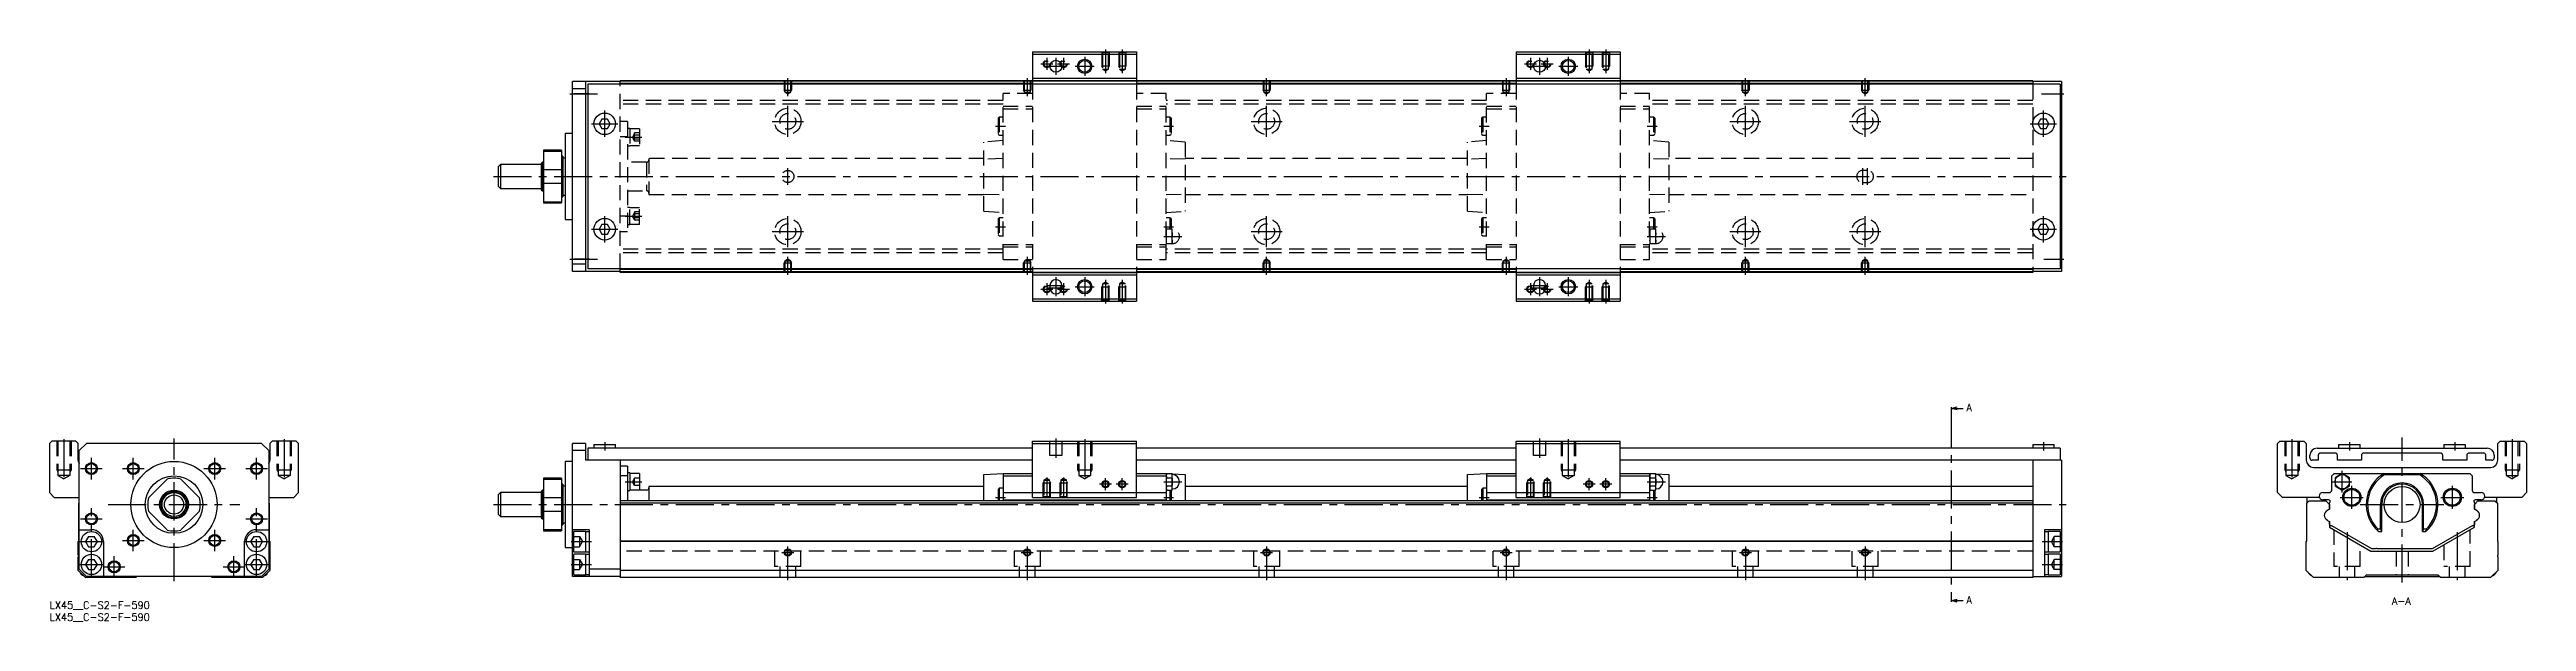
# Model space of a CAD drawing. Extents: x 0 to 1035, y -8 to 230.
import ezdxf

# ---------------------------------------------------------------- set-up
doc = ezdxf.new("R2010")
doc.units = 0
doc.header["$LTSCALE"] = 0.5
doc.linetypes.add('CENTER', pattern=[50.8, 31.75, -6.35, 6.35, -6.35])
doc.linetypes.add('DASHED', pattern=[19.05, 12.7, -6.35])
for name, color, linetype in [('MSM_CENTER', 1, 'CENTER'), ('MSM_CONTINUOUS', 7, 'CONTINUOUS'), ('MSM_DASHED', 4, 'DASHED'), ('MSM_NARROW', 5, 'CONTINUOUS'), ('MSM_PART_NUMBER', 7, 'CONTINUOUS')]:
    doc.layers.add(name, color=color, linetype=linetype)
doc.styles.get("Standard").update_dxf_attribs({"font": 'txt.shx', "height": 3, "bigfont": 'bigfont.shx'})

msp = doc.modelspace()

# ---------------------------------------------------------------- texts
at = {"layer": 'MSM_PART_NUMBER'}
for s, p in [('A', (800.7, 79.5)), ('A', (800.7, -0.8)), ('A-A', (978.4, -1.3))]:
    msp.add_text(s, height=3, dxfattribs=at).set_placement(p)

# ---------------------------------------------------------------- blocks, each defined once
blk = doc.blocks.new('*U3')
at = {"layer": 'MSM_PART_NUMBER'}
blk.add_text('LX45__C-S2-F-590', height=3, dxfattribs=at).set_placement((0, -3))
blk = doc.blocks.new('*U4')
at = {"layer": 'MSM_PART_NUMBER'}
blk.add_text('LX45__C-S2-F-590', height=3, dxfattribs=at).set_placement((0, -8))

# ---------------------------------------------------------------- linework, layer by layer
at = {"layer": 'MSM_CENTER'}
for p, q in [((441.1, 230.4), (441.1, 220.5)), ((448.1, 230.4), (448.1, 220.5)), ((643.1, 230.4), (643.1, 220.5)), ((650.1, 230.4), (650.1, 220.5)), ((308.4, 210.9), (308.4, 218.4)), ((408.4, 218.4), (408.4, 210.9)), ((414.1, 224.4), (419.1, 224.4)), ((416.6, 226.9), (416.6, 221.9)), ((416.9, 223.4), (423.9, 223.4)), ((420.4, 226.9), (420.4, 219.9)), ((421.1, 224.4), (426.1, 224.4)), ((423.6, 226.9), (423.6, 221.9)), ((428.4, 223.4), (436.4, 223.4)), ((432.4, 227.4), (432.4, 219.4)), ((508.4, 210.9), (508.4, 218.4)), ((608.4, 218.4), (608.4, 210.9)), ((616.1, 224.4), (621.1, 224.4)), ((618.6, 226.9), (618.6, 221.9)), ((618.9, 223.4), (625.9, 223.4)), ((622.4, 226.9), (622.4, 219.9)), ((623.1, 224.4), (628.1, 224.4)), ((625.6, 226.9), (625.6, 221.9)), ((630.4, 223.4), (638.4, 223.4)), ((634.4, 227.4), (634.4, 219.4)), ((708.4, 210.9), (708.4, 218.4)), ((758.4, 210.9), (758.4, 218.4)), ((217.4, 211.9), (228.9, 211.9)), ((832.1, 211.9), (841.4, 211.9)), ((226.4, 199.4), (237.4, 199.4)), ((231.9, 193.9), (231.9, 204.9)), ((301.9, 200.4), (314.9, 200.4)), ((308.4, 193.9), (308.4, 206.9)), ((395.2, 198.4), (399.3, 198.4)), ((465.4, 198.4), (469.5, 198.4)), ((501.9, 200.4), (514.9, 200.4)), ((508.4, 193.9), (508.4, 206.9)), ((597.2, 198.4), (601.3, 198.4)), ((667.4, 198.4), (671.5, 198.4)), ((701.9, 200.4), (714.9, 200.4)), ((708.4, 193.9), (708.4, 206.9)), ((751.9, 200.4), (764.9, 200.4)), ((758.4, 193.9), (758.4, 206.9)), ((827.4, 199.4), (838.4, 199.4)), ((832.9, 193.9), (832.9, 204.9)), ((240.4, 193.8), (247.4, 193.8)), ((185.4, 177.4), (842.4, 177.4)), ((308.4, 173.9), (308.4, 180.9)), ((757.4, 173.9), (757.4, 180.9)), ((759.4, 173.9), (759.4, 180.9)), ((226.4, 155.4), (237.4, 155.4)), ((231.9, 149.9), (231.9, 160.9)), ((240.4, 160.9), (247.4, 160.9)), ((308.4, 147.9), (308.4, 160.9)), ((395.2, 156.4), (399.3, 156.4)), ((465.4, 156.4), (469.5, 156.4)), ((508.4, 147.9), (508.4, 160.9)), ((597.2, 156.4), (601.3, 156.4)), ((667.4, 156.4), (671.5, 156.4)), ((708.4, 147.9), (708.4, 160.9)), ((758.4, 147.9), (758.4, 160.9)), ((827.4, 155.4), (838.4, 155.4)), ((832.9, 149.9), (832.9, 160.9)), ((301.9, 154.4), (314.9, 154.4)), ((465.4, 152.4), (473, 152.4)), ((501.9, 154.4), (514.9, 154.4)), ((667.4, 152.4), (675, 152.4)), ((701.9, 154.4), (714.9, 154.4)), ((751.9, 154.4), (764.9, 154.4)), ((217.4, 142.9), (228.9, 142.9)), ((308.4, 136.4), (308.4, 143.9)), ((408.4, 143.9), (408.4, 136.4)), ((420.4, 135.4), (420.4, 127.4)), ((432.4, 135.4), (432.4, 127.4)), ((508.4, 136.4), (508.4, 143.9)), ((608.4, 143.9), (608.4, 136.4)), ((622.4, 135.4), (622.4, 127.4)), ((634.4, 135.4), (634.4, 127.4)), ((708.4, 136.4), (708.4, 143.9)), ((758.4, 136.4), (758.4, 143.9)), ((833.1, 142.9), (841.4, 142.9)), ((414.1, 130.4), (419.1, 130.4)), ((416.6, 132.9), (416.6, 127.9)), ((416.9, 131.9), (423.9, 131.9)), ((416.9, 130.9), (423.9, 130.9)), ((421.1, 130.4), (426.1, 130.4)), ((423.6, 132.9), (423.6, 127.9)), ((428.4, 131.4), (436.4, 131.4)), ((441.1, 134.3), (441.1, 124.4)), ((448.1, 134.3), (448.1, 124.4)), ((616.1, 130.4), (621.1, 130.4)), ((618.6, 132.9), (618.6, 127.9)), ((618.9, 131.9), (625.9, 131.9)), ((618.9, 130.9), (625.9, 130.9)), ((623.1, 130.4), (628.1, 130.4)), ((625.6, 132.9), (625.6, 127.9)), ((630.4, 131.4), (638.4, 131.4)), ((643.1, 134.3), (643.1, 124.4)), ((650.1, 134.3), (650.1, 124.4)), ((794.3, 80.1), (794.3, 0.9)), ((6, 67.8), (6, 50.2)), ((52, 8.5), (52, 68)), ((98, 67.8), (98, 50.2)), ((231.9, 66.5), (231.9, 63)), ((420.4, 68), (420.4, 60)), ((432.4, 67.8), (432.4, 50.2)), ((622.4, 68), (622.4, 60)), ((634.4, 67.8), (634.4, 50.2)), ((832.9, 66.5), (832.9, 63)), ((936.7, 67.8), (936.7, 50.2)), ((960.7, 66.5), (960.7, 63)), ((982.7, 8), (982.7, 68.5)), ((1004.7, 66.5), (1004.7, 63)), ((1028.7, 67.8), (1028.7, 50.2)), ((13, 55.5), (22, 55.5)), ((17.5, 51), (17.5, 60)), ((30.5, 55.5), (39.5, 55.5)), ((35, 51), (35, 60)), ((64.5, 55.5), (73.5, 55.5)), ((69, 51), (69, 60)), ((82, 55.5), (91, 55.5)), ((86.5, 51), (86.5, 60)), ((416.6, 51.8), (416.6, 43.1)), ((423.6, 51.8), (423.6, 43.1)), ((618.6, 51.8), (618.6, 43.1)), ((625.6, 51.8), (625.6, 43.1)), ((957.7, 45.5), (957.7, 54.5)), ((240.4, 50), (247.4, 50)), ((395.2, 43.5), (399.3, 43.5)), ((443.6, 49), (438.6, 49)), ((441.1, 46.5), (441.1, 51.5)), ((450.6, 49), (445.6, 49)), ((448.1, 46.5), (448.1, 51.5)), ((465.4, 50), (473, 50)), ((465.4, 43.5), (469.5, 43.5)), ((597.2, 43.5), (601.3, 43.5)), ((645.6, 49), (640.6, 49)), ((643.1, 46.5), (643.1, 51.5)), ((652.6, 49), (647.6, 49)), ((650.1, 46.5), (650.1, 51.5)), ((667.4, 50), (675, 50)), ((667.4, 43.5), (671.5, 43.5)), ((953.7, 50), (961.7, 50)), ((956.9, 43.5), (966.5, 43.5)), ((961.7, 38.7), (961.7, 48.3)), ((998.9, 43.5), (1008.5, 43.5)), ((1003.7, 38.7), (1003.7, 48.3)), ((13, 34.5), (22, 34.5)), ((17.5, 10.2), (17.5, 39)), ((24.5, 40.5), (79.5, 40.5)), ((82, 34.5), (91, 34.5)), ((86.5, 10.2), (86.5, 39)), ((185.4, 40.5), (842.4, 40.5)), ((965.2, 40.5), (1000.2, 40.5)), ((12.2, 25), (22.7, 25)), ((30.5, 25.5), (39.5, 25.5)), ((35, 21), (35, 30)), ((64.5, 25.5), (73.5, 25.5)), ((69, 21), (69, 30)), ((81.2, 25), (91.7, 25)), ((217.9, 25), (226.4, 25)), ((308.4, 9), (308.4, 23)), ((408.4, 23), (408.4, 9)), ((508.4, 23), (508.4, 9)), ((608.4, 23), (608.4, 9)), ((708.4, 23), (708.4, 9)), ((758.4, 23), (758.4, 9)), ((832.4, 25), (840.9, 25)), ((959.7, 29), (959.7, 9)), ((1005.7, 29), (1005.7, 9)), ((12.2, 15.5), (22.7, 15.5)), ((22.5, 14.5), (31.5, 14.5)), ((27, 10), (27, 19)), ((72.5, 14.5), (81.5, 14.5)), ((77, 10), (77, 19)), ((81.2, 15.5), (91.7, 15.5)), ((217.9, 15.5), (226.4, 15.5)), ((305.9, 20.5), (310.9, 20.5)), ((405.9, 20.5), (410.9, 20.5)), ((505.9, 20.5), (510.9, 20.5)), ((605.9, 20.5), (610.9, 20.5)), ((705.9, 20.5), (710.9, 20.5)), ((755.9, 20.5), (760.9, 20.5)), ((832.4, 15.5), (840.9, 15.5))]:
    msp.add_line(p, q, dxfattribs=at)
at = {"layer": 'MSM_CONTINUOUS'}
for p, q in [((410.6, 229.4), (410.6, 215.9)), ((410.6, 229.4), (454.1, 229.4)), ((410.6, 228.4), (454.1, 228.4)), ((454.1, 229.4), (454.1, 215.9)), ((612.6, 229.4), (612.6, 215.9)), ((612.6, 229.4), (656.1, 229.4)), ((612.6, 228.4), (656.1, 228.4)), ((656.1, 229.4), (656.1, 215.9)), ((828.4, 217.4), (238.4, 217.4)), ((238.4, 215.9), (238.4, 217.4)), ((410.6, 218.4), (454.1, 218.4)), ((410.6, 217.4), (454.1, 217.4)), ((612.6, 218.4), (656.1, 218.4)), ((612.6, 217.4), (656.1, 217.4)), ((828.4, 217.4), (828.4, 215.9)), ((238.4, 217), (218.4, 217)), ((218.4, 137.8), (218.4, 217)), ((223.9, 214), (218.4, 214)), ((223.9, 217), (223.9, 137.8)), ((839.9, 215.9), (224.9, 215.9)), ((224.9, 215.9), (224.9, 138.9)), ((410.6, 217.2), (238.4, 217.2)), ((410.6, 216.2), (238.4, 216.2)), ((612.6, 217.2), (454.1, 217.2)), ((612.6, 216.2), (454.1, 216.2)), ((828.4, 217.2), (656.1, 217.2)), ((828.4, 216.2), (656.1, 216.2)), ((840.4, 217), (828.4, 217)), ((839.9, 215.9), (839.9, 138.9)), ((840.4, 217), (840.4, 137.8)), ((230.7, 201.4), (229.6, 199.4)), ((229.6, 199.4), (230.7, 197.4)), ((233.1, 201.4), (230.7, 201.4)), ((230.7, 197.4), (233.1, 197.4)), ((234.2, 199.4), (233.1, 201.4)), ((233.1, 197.4), (234.2, 199.4)), ((831.7, 201.4), (830.6, 199.4)), ((830.6, 199.4), (831.7, 197.4)), ((834.1, 201.4), (831.7, 201.4)), ((831.7, 197.4), (834.1, 197.4)), ((835.2, 199.4), (834.1, 201.4)), ((834.1, 197.4), (835.2, 199.4)), ((213.9, 188.4), (206.4, 188.4)), ((206.4, 188.4), (206.4, 166.4)), ((206.4, 188), (213.9, 188)), ((213.9, 188.4), (213.9, 166.4)), ((215.4, 195.4), (215.4, 159.4)), ((218.4, 195.4), (215.4, 195.4)), ((188.4, 182.4), (187.4, 181.4)), ((187.4, 181.4), (187.4, 173.4)), ((188.4, 182.4), (188.4, 172.4)), ((205.4, 182.4), (188.4, 182.4)), ((205.9, 183.4), (205.4, 182.9)), ((205.4, 182.9), (205.4, 171.9)), ((205.9, 183.4), (205.9, 171.4)), ((206.4, 183.4), (205.9, 183.4)), ((213.9, 180.2), (206.4, 180.2)), ((214.4, 185.9), (213.9, 185.9)), ((214.4, 185.9), (214.4, 168.9)), ((215.4, 185.1), (214.4, 185.1)), ((187.4, 173.4), (188.4, 172.4)), ((188.4, 172.4), (205.4, 172.4)), ((205.4, 171.9), (205.9, 171.4)), ((205.9, 171.4), (206.4, 171.4)), ((206.4, 174.6), (213.9, 174.6)), ((213.9, 166.7), (206.4, 166.7)), ((206.4, 166.4), (213.9, 166.4)), ((213.9, 168.9), (214.4, 168.9)), ((214.4, 169.6), (215.4, 169.6)), ((215.4, 159.4), (218.4, 159.4)), ((230.7, 157.4), (229.6, 155.4)), ((229.6, 155.4), (230.7, 153.4)), ((233.1, 157.4), (230.7, 157.4)), ((234.2, 155.4), (233.1, 157.4)), ((233.1, 153.4), (234.2, 155.4)), ((831.7, 157.4), (830.6, 155.4)), ((830.6, 155.4), (831.7, 153.4)), ((834.1, 157.4), (831.7, 157.4)), ((835.2, 155.4), (834.1, 157.4)), ((834.1, 153.4), (835.2, 155.4)), ((230.7, 153.4), (233.1, 153.4)), ((831.7, 153.4), (834.1, 153.4)), ((223.9, 140.8), (218.4, 140.8)), ((238.4, 137.8), (218.4, 137.8)), ((839.9, 138.9), (224.9, 138.9)), ((238.4, 137.4), (238.4, 138.9)), ((410.6, 138.6), (238.4, 138.6)), ((410.6, 137.6), (238.4, 137.6)), ((828.4, 137.4), (238.4, 137.4)), ((410.6, 138.9), (410.6, 125.4)), ((410.6, 137.4), (454.1, 137.4)), ((410.6, 136.4), (454.1, 136.4)), ((454.1, 138.9), (454.1, 125.4)), ((612.6, 138.6), (454.1, 138.6)), ((612.6, 137.6), (454.1, 137.6)), ((612.6, 138.9), (612.6, 125.4)), ((612.6, 137.4), (656.1, 137.4)), ((612.6, 136.4), (656.1, 136.4)), ((656.1, 138.9), (656.1, 125.4)), ((828.4, 138.6), (656.1, 138.6)), ((828.4, 137.6), (656.1, 137.6)), ((828.4, 138.9), (828.4, 137.4)), ((840.4, 137.8), (828.4, 137.8)), ((410.6, 126.4), (454.1, 126.4)), ((410.6, 125.4), (454.1, 125.4)), ((417.9, 131.9), (417.9, 130.9)), ((422.9, 130.9), (422.9, 131.9)), ((612.6, 126.4), (656.1, 126.4)), ((612.6, 125.4), (656.1, 125.4)), ((619.9, 131.9), (619.9, 130.9)), ((624.9, 130.9), (624.9, 131.9)), ((794.3, 80.6), (796.8, 81.3)), ((794.3, 81.1), (794.3, 80.1)), ((794.3, 80.6), (799.3, 80.6)), ((796.8, 80), (794.3, 80.6)), ((1, 67), (0, 66)), ((0, 66), (0, 45.5)), ((11, 67), (1, 67)), ((12, 66), (11, 67)), ((12, 59), (12, 66)), ((15.4, 66), (12.4, 63)), ((12.4, 13.5), (12.4, 63)), ((88.6, 66), (15.4, 66)), ((91.6, 63), (88.6, 66)), ((91.6, 63), (91.6, 13.5)), ((93, 67), (92, 66)), ((92, 66), (92, 59)), ((103, 67), (93, 67)), ((104, 66), (103, 67)), ((104, 45.5), (104, 66)), ((223.9, 66), (218.4, 66)), ((218.4, 10.5), (218.4, 66)), ((223.9, 63), (218.4, 63)), ((223.9, 66), (223.9, 59)), ((224.9, 64), (224.9, 59)), ((410.6, 64), (224.9, 64)), ((227.4, 65.5), (227.4, 64)), ((227.4, 65.5), (236.4, 65.5)), ((236.4, 64), (236.4, 65.5)), ((410.6, 67), (454.1, 67)), ((410.6, 43.5), (410.6, 67)), ((410.6, 66), (454.1, 66)), ((454.1, 43.5), (454.1, 67)), ((612.6, 64), (454.1, 64)), ((612.6, 67), (656.1, 67)), ((612.6, 43.5), (612.6, 67)), ((612.6, 66), (656.1, 66)), ((656.1, 43.5), (656.1, 67)), ((839.9, 64), (656.1, 64)), ((828.4, 65.5), (828.4, 64)), ((828.4, 65.5), (837.4, 65.5)), ((837.4, 64), (837.4, 65.5)), ((839.9, 64), (839.9, 59)), ((930.7, 66), (931.7, 67)), ((930.7, 45.5), (930.7, 66)), ((931.7, 67), (941.7, 67)), ((941.7, 67), (942.7, 66)), ((942.7, 66), (942.7, 59)), ((947.2, 64), (1018.2, 64)), ((956.2, 65.5), (965.2, 65.5)), ((956.2, 65.5), (956.2, 64)), ((965.2, 64), (965.2, 65.5)), ((1000.2, 65.5), (1009.2, 65.5)), ((1000.2, 65.5), (1000.2, 64)), ((1009.2, 64), (1009.2, 65.5)), ((1022.7, 66), (1023.7, 67)), ((1022.7, 59), (1022.7, 66)), ((1023.7, 67), (1033.7, 67)), ((1033.7, 67), (1034.7, 66)), ((1034.7, 66), (1034.7, 45.5)), ((218.4, 58.5), (215.4, 58.5)), ((215.4, 58.5), (215.4, 22.5)), ((410.6, 59), (223.9, 59)), ((238.4, 59), (238.4, 10)), ((241.4, 56.5), (238.4, 56.5)), ((241.4, 52.5), (238.4, 52.5)), ((241.4, 56.5), (241.4, 42)), ((242.4, 53.7), (241.4, 53.7)), ((242.4, 53.7), (242.4, 46.4)), ((246.4, 53.5), (242.4, 53.5)), ((246.4, 53.5), (246.4, 46.5)), ((390.3, 53), (398.3, 53.5)), ((390.3, 42), (390.3, 53)), ((398.3, 53.5), (410.6, 53.5)), ((398.3, 53.5), (398.3, 42)), ((398.3, 52.5), (410.6, 52.5)), ((612.6, 59), (454.1, 59)), ((454.1, 53.5), (466.4, 53.5)), ((454.1, 52.5), (466.4, 52.5)), ((466.4, 53.5), (467, 53.5)), ((466.6, 53.5), (466.4, 53)), ((466.4, 53.5), (466.4, 42)), ((466.5, 52.4), (466.4, 52.6)), ((466.6, 53.5), (468.9, 53.5)), ((469, 53), (468.9, 53.5)), ((469, 53.3), (474.4, 53)), ((469, 47), (469, 53)), ((474.4, 53), (474.4, 42)), ((592.3, 53), (600.3, 53.5)), ((592.3, 42), (592.3, 53)), ((600.3, 53.5), (612.6, 53.5)), ((600.3, 53.5), (600.3, 42)), ((600.3, 52.5), (612.6, 52.5)), ((840.4, 59), (656.1, 59)), ((656.1, 53.5), (668.4, 53.5)), ((656.1, 52.5), (668.4, 52.5)), ((668.4, 53.5), (669, 53.5)), ((668.6, 53.5), (668.4, 53)), ((668.4, 53.5), (668.4, 42)), ((668.5, 52.4), (668.4, 52.6)), ((668.6, 53.5), (670.9, 53.5)), ((671, 53), (670.9, 53.5)), ((671, 53.3), (676.4, 53)), ((671, 47), (671, 53)), ((676.4, 53), (676.4, 42)), ((828.4, 59), (828.4, 10)), ((840.4, 59), (840.4, 10.5)), ((944.2, 60), (944.2, 61)), ((947.7, 59), (945.2, 59)), ((945.7, 56), (1019.7, 56)), ((947.7, 61), (947.7, 59)), ((954.7, 62), (948.7, 62)), ((953.3, 52.5), (954.3, 53.5)), ((953.3, 46.5), (953.3, 52.5)), ((954.3, 53.5), (1011, 53.5)), ((957.7, 53.5), (954.7, 51.7)), ((955.7, 59), (955.7, 61)), ((965.7, 59), (955.7, 59)), ((960.7, 51.7), (957.7, 53.5)), ((965.7, 61), (965.7, 59)), ((998.7, 62), (966.7, 62)), ((975.2, 53.5), (975.4, 53)), ((975.4, 53), (989.9, 53)), ((989.9, 53), (990.1, 53.5)), ((999.7, 59), (999.7, 61)), ((1009.7, 59), (999.7, 59)), ((1009.7, 61), (1009.7, 59)), ((1016.7, 62), (1010.7, 62)), ((1011, 53.5), (1012, 52.5)), ((1012, 52.5), (1012, 46.5)), ((1017.7, 59), (1017.7, 61)), ((1020.2, 59), (1017.7, 59)), ((1021.2, 61), (1021.2, 60)), ((0, 45.5), (2, 43.5)), ((2, 43.5), (12.4, 43.5)), ((41.4, 43.3), (49.2, 51.1)), ((54.8, 51.1), (62.6, 43.3)), ((91.6, 43.5), (102, 43.5)), ((102, 43.5), (104, 45.5)), ((188.4, 45.5), (187.4, 44.5)), ((187.4, 44.5), (187.4, 36.5)), ((205.4, 45.5), (188.4, 45.5)), ((188.4, 45.5), (188.4, 35.5)), ((205.9, 46.5), (205.4, 46)), ((205.4, 46), (205.4, 35)), ((206.4, 46.5), (205.9, 46.5)), ((205.9, 46.5), (205.9, 34.5)), ((213.9, 51.5), (206.4, 51.5)), ((206.4, 51.5), (206.4, 29.5)), ((206.4, 51.1), (213.9, 51.1)), ((213.9, 43.3), (206.4, 43.3)), ((213.9, 51.5), (213.9, 29.5)), ((214.4, 49), (213.9, 49)), ((214.4, 49), (214.4, 32)), ((215.4, 48.2), (214.4, 48.2)), ((828.4, 42), (238.4, 42)), ((241.4, 46.4), (242.4, 46.4)), ((249.4, 46.5), (242.4, 46.5)), ((250.4, 48), (250.4, 42)), ((390.3, 48), (250.4, 48)), ((396.7, 47.3), (396.2, 46.8)), ((396.2, 46.8), (396.2, 42)), ((398.3, 47.3), (396.7, 47.3)), ((396.7, 47.3), (396.7, 42)), ((398.3, 45.5), (466.4, 45.5)), ((398.3, 42.4), (466.4, 42.4)), ((410.6, 43.5), (454.1, 43.5)), ((466.4, 47), (466.6, 46.5)), ((466.6, 51.7), (468.9, 51.7)), ((466.6, 48.3), (468.9, 48.3)), ((466.6, 46.5), (468.9, 46.5)), ((468, 46.5), (468, 42)), ((468.5, 46.5), (468.5, 42)), ((468.9, 46.5), (469, 47)), ((592.3, 48), (474.4, 48)), ((598.7, 47.3), (598.2, 46.8)), ((598.2, 46.8), (598.2, 42)), ((600.3, 47.3), (598.7, 47.3)), ((598.7, 47.3), (598.7, 42)), ((600.3, 45.5), (668.4, 45.5)), ((600.3, 42.4), (668.4, 42.4)), ((612.6, 43.5), (656.1, 43.5)), ((668.4, 47), (668.6, 46.5)), ((668.6, 51.7), (670.9, 51.7)), ((668.6, 48.3), (670.9, 48.3)), ((668.6, 46.5), (670.9, 46.5)), ((670, 46.5), (670, 42)), ((670.5, 46.5), (670.5, 42)), ((670.9, 46.5), (671, 47)), ((828.4, 48), (676.4, 48)), ((932.7, 43.5), (930.7, 45.5)), ((948.1, 43.5), (932.7, 43.5)), ((942.9, 41), (943.9, 42)), ((943.1, 41.2), (943.1, 43.5)), ((943.9, 42), (950.9, 42)), ((949.6, 45.5), (952.3, 45.5)), ((951.9, 42.4), (949.6, 42.4)), ((950.9, 42), (952.4, 40.5)), ((954.7, 51.7), (954.7, 48.3)), ((954.7, 48.3), (957.7, 46.5)), ((957.7, 46.5), (960.7, 48.3)), ((960.7, 48.3), (960.7, 51.7)), ((1012.9, 40.5), (1014.4, 42)), ((1013, 45.5), (1015.7, 45.5)), ((1015.7, 42.4), (1013.4, 42.4)), ((1014.4, 42), (1021.5, 42)), ((1032.7, 43.5), (1017.2, 43.5)), ((1021.5, 42), (1022.5, 41)), ((1022.3, 41.2), (1022.3, 43.5)), ((1034.7, 45.5), (1032.7, 43.5)), ((12.2, 41), (12.4, 41.2)), ((12.2, 25.2), (12.2, 41)), ((49.2, 29.9), (41.4, 37.7)), ((62.6, 37.7), (54.8, 29.9)), ((91.6, 41.2), (91.8, 41)), ((91.8, 41), (91.8, 25.2)), ((187.4, 36.5), (188.4, 35.5)), ((188.4, 35.5), (205.4, 35.5)), ((205.4, 35), (205.9, 34.5)), ((205.9, 34.5), (206.4, 34.5)), ((206.4, 37.7), (213.9, 37.7)), ((213.9, 32), (214.4, 32)), ((214.4, 32.8), (215.4, 32.8)), ((828.4, 41), (238.4, 41)), ((942.9, 25.2), (942.9, 41)), ((952.4, 38.6), (951.5, 38.1)), ((951.5, 33.9), (952.4, 33.4)), ((952.4, 40.6), (952.4, 41.2)), ((952.4, 40.5), (952.4, 38.6)), ((952.4, 33.4), (952.4, 31)), ((953.4, 31.6), (953.2, 31.6)), ((970, 22), (953.4, 31.6)), ((973.7, 30.4), (973.7, 40.5)), ((974.2, 29.2), (974.2, 40.5)), ((991.2, 29.2), (991.2, 40.5)), ((991.7, 30.4), (991.7, 40.5)), ((1012, 31.6), (995.3, 22)), ((1012.2, 31.6), (1012, 31.6)), ((1013, 40.6), (1012.9, 40.5)), ((1012.9, 40.5), (1012.9, 38.6)), ((1012.9, 38.6), (1012.9, 40.5)), ((1013.8, 38.1), (1012.9, 38.6)), ((1012.9, 33.4), (1013.8, 33.9)), ((1012.9, 33.4), (1012.9, 32.1)), ((1012.9, 31), (1012.9, 33.4)), ((1013, 41.2), (1013, 40.6)), ((1022.5, 41), (1022.5, 25.2)), ((12, 25), (12.2, 25.2)), ((12, 19.4), (12, 25)), ((12.4, 30), (17.5, 30)), ((16.3, 27.1), (15, 25)), ((15, 25), (16.3, 22.9)), ((16.3, 27.1), (18.7, 27.1)), ((16.3, 22.9), (18.7, 22.9)), ((20, 25), (18.7, 27.1)), ((18.7, 22.9), (20, 25)), ((22.5, 25), (22.5, 10.5)), ((81.5, 10.5), (81.5, 25)), ((85.3, 27.1), (84, 25)), ((84, 25), (85.3, 22.9)), ((85.3, 27.1), (87.7, 27.1)), ((85.3, 22.9), (87.7, 22.9)), ((86.5, 30), (91.6, 30)), ((89, 25), (87.7, 27.1)), ((87.7, 22.9), (89, 25)), ((91.8, 25.2), (92, 25)), ((92, 25), (92, 13)), ((213.9, 29.9), (206.4, 29.9)), ((206.4, 29.5), (213.9, 29.5)), ((215.4, 22.5), (218.4, 22.5)), ((225.4, 30), (218.4, 30)), ((218.9, 29), (218.9, 21)), ((223.9, 29.2), (219.1, 29.2)), ((219.1, 20.8), (223.9, 20.8)), ((223.9, 29.2), (223.9, 20.8)), ((225.4, 29.1), (223.9, 29.1)), ((223.9, 20.8), (225.4, 20.8)), ((225.4, 30), (225.4, 10.5)), ((828.4, 25.2), (238.4, 25.2)), ((828.4, 25), (238.4, 25)), ((833.4, 30), (833.4, 10.5)), ((840.4, 30), (833.4, 30)), ((834.9, 29.1), (833.4, 29.1)), ((833.4, 20.8), (834.9, 20.8)), ((839.9, 29.2), (834.9, 29.2)), ((834.9, 29.2), (834.9, 20.8)), ((834.9, 20.8), (839.9, 20.8)), ((839.9, 29.2), (839.9, 20.8)), ((942.7, 25), (942.9, 25.2)), ((942.7, 13), (942.7, 25)), ((952.4, 31), (969.7, 21)), ((969.7, 21), (995.6, 21)), ((971.5, 22), (970, 22)), ((972.3, 30.4), (973.7, 30.4)), ((995.3, 22), (972.3, 22)), ((972.8, 29.2), (974.2, 29.2)), ((974.2, 29.2), (973.7, 30.4)), ((991.7, 30.4), (991.2, 29.2)), ((991.2, 29.2), (992.5, 29.2)), ((991.7, 30.4), (993, 30.4)), ((995.6, 21), (1012.9, 31)), ((1022.5, 25.2), (1022.7, 25)), ((1022.7, 25), (1022.7, 19.4)), ((12, 13), (12, 18.6)), ((15, 10), (12, 13)), ((15.4, 10.5), (12.4, 13.5)), ((16.3, 17.6), (15, 15.5)), ((15, 15.5), (16.3, 13.4)), ((88.6, 10.5), (15.4, 10.5)), ((16.3, 17.6), (18.7, 17.6)), ((16.3, 13.4), (18.7, 13.4)), ((20, 15.5), (18.7, 17.6)), ((18.7, 13.4), (20, 15.5)), ((36.5, 10.5), (36, 10)), ((68, 10), (67.5, 10.5)), ((85.3, 17.6), (84, 15.5)), ((84, 15.5), (85.3, 13.4)), ((85.3, 17.6), (87.7, 17.6)), ((85.3, 13.4), (87.7, 13.4)), ((89, 15.5), (87.7, 17.6)), ((87.7, 13.4), (89, 15.5)), ((91.6, 13.5), (88.6, 10.5)), ((92, 13), (89, 10)), ((238.4, 10.5), (218.4, 10.5)), ((218.9, 19.5), (218.9, 11.5)), ((223.9, 19.8), (219.1, 19.8)), ((219.1, 11.2), (223.9, 11.2)), ((223.9, 19.8), (223.9, 11.2)), ((225.4, 19.6), (223.9, 19.6)), ((223.9, 11.3), (225.4, 11.3)), ((238.4, 13.5), (225.4, 13.5)), ((828.4, 13), (238.4, 13)), ((828.4, 10.5), (840.4, 10.5)), ((834.9, 19.6), (833.4, 19.6)), ((833.4, 11.3), (834.9, 11.3)), ((839.9, 19.8), (834.9, 19.8)), ((834.9, 19.8), (834.9, 11.2)), ((834.9, 11.2), (839.9, 11.2)), ((839.9, 19.8), (839.9, 11.2)), ((945.7, 10), (942.7, 13)), ((967.7, 11), (966.7, 10)), ((967.2, 10.5), (998.2, 10.5)), ((997.7, 11), (967.7, 11)), ((998.7, 10), (997.7, 11)), ((1022.7, 13), (1019.7, 10)), ((1022.7, 18.6), (1022.7, 13)), ((36, 10), (15, 10)), ((89, 10), (68, 10)), ((828.4, 10), (238.4, 10)), ((794.3, 0.4), (796.8, 1)), ((794.3, 0.9), (794.3, -0.1)), ((794.3, 0.4), (799.3, 0.4)), ((796.8, -0.3), (794.3, 0.4)), ((966.7, 10), (945.7, 10)), ((1019.7, 10), (998.7, 10))]:
    msp.add_line(p, q, dxfattribs=at)
for centre, radius in [((420.4, 223.4), 2.5), ((432.4, 223.4), 2.46), ((622.4, 223.4), 2.5), ((634.4, 223.4), 2.46), ((231.9, 199.4), 4.5), ((832.9, 199.4), 4.5), ((231.9, 155.4), 4.5), ((832.9, 155.4), 4.5), ((432.4, 131.4), 2.46), ((634.4, 131.4), 2.46), ((17.5, 55.5), 2.07), ((35, 55.5), 2.07), ((52, 40.5), 18), ((52, 40.5), 12), ((69, 55.5), 2.07), ((86.5, 55.5), 2.07), ((957.7, 50), 3), ((52, 40.5), 6), ((52, 40.5), 5.5), ((52, 40.5), 5), ((52, 40.5), 4), ((441.1, 49), 1.23), ((448.1, 49), 1.23), ((643.1, 49), 1.23), ((650.1, 49), 1.23), ((961.7, 43.5), 3.8), ((961.7, 43.5), 3.3), ((982.7, 40.5), 7.5), ((1003.7, 43.5), 3.8), ((1003.7, 43.5), 3.3), ((17.5, 34.5), 2.07), ((86.5, 34.5), 2.07), ((17.5, 25), 4.25), ((35, 25.5), 2.07), ((69, 25.5), 2.07), ((86.5, 25), 4.25), ((308.4, 20.5), 1.23), ((408.4, 20.5), 1.23), ((508.4, 20.5), 1.23), ((608.4, 20.5), 1.23), ((708.4, 20.5), 1.23), ((758.4, 20.5), 1.23), ((17.5, 15.5), 4.25), ((27, 14.5), 2.07), ((77, 14.5), 2.07), ((86.5, 15.5), 4.25)]:
    msp.add_circle(centre, radius, dxfattribs=at)
for centre, radius, start, end in [((420.4, 131.9), 2.5, 0, 180), ((420.4, 130.9), 2.5, 180, 0), ((622.4, 131.9), 2.5, 0, 180), ((622.4, 130.9), 2.5, 180, 0), ((947.2, 61), 3, 90, 180), ((1018.2, 61), 3, 0, 90), ((15, 59), 3, 180, 209.9252), ((89, 59), 3, 330.0724, 0), ((469.8, 52.6), 3.31, 164.2277, 179.4294), ((469.8, 52.6), 3.31, 180.5738, 195.7691), ((465.7, 52.6), 3.31, 0.5738, 15.7691), ((465.7, 52.6), 3.31, 344.2277, 359.4294), ((469, 50), 3, 270, 90), ((671.8, 52.6), 3.31, 164.2277, 179.4294), ((671.8, 52.6), 3.31, 180.5738, 195.7691), ((667.7, 52.6), 3.31, 0.5738, 15.7691), ((667.7, 52.6), 3.31, 344.2277, 359.4294), ((671, 50), 3, 270, 90), ((945.7, 59), 3, 180, 270), ((945.2, 60), 1, 180, 270), ((948.7, 61), 1, 90, 180), ((954.7, 61), 1, 0, 90), ((966.7, 61), 1, 90, 180), ((982.7, 40.5), 15, 119.9264, 228.7639), ((982.7, 40.5), 14.4, 120.051, 224.1514), ((982.7, 40.5), 14.4, 315.8486, 59.949), ((982.7, 40.5), 15, 311.2361, 60.0736), ((998.7, 61), 1, 0, 90), ((1010.7, 61), 1, 90, 180), ((1016.7, 61), 1, 0, 90), ((1019.7, 59), 3, 270, 0), ((1020.2, 60), 1, 270, 0), ((52, 40.5), 11, 165.2726, 194.7274), ((52, 40.5), 11, 75.2726, 104.7274), ((52, 40.5), 11, 345.2726, 14.7274), ((249.4, 47.5), 1, 270, 0), ((479.3, 49.9), 12.9, 172.0306, 179.7562), ((479.9, 50.1), 13.5, 180.407, 187.8062), ((469.8, 47.4), 3.31, 164.2277, 179.4294), ((469.8, 47.4), 3.31, 180.5738, 195.7691), ((456.1, 49.9), 13, 0.2719, 7.9413), ((455.6, 50.1), 13.5, 352.1938, 359.593), ((465.7, 47.4), 3.31, 0.5738, 15.7691), ((465.7, 47.4), 3.31, 344.2277, 359.4294), ((681.3, 49.9), 12.9, 172.0306, 179.7562), ((681.9, 50.1), 13.5, 180.407, 187.8062), ((671.8, 47.4), 3.31, 164.2277, 179.4294), ((671.8, 47.4), 3.31, 180.5738, 195.7691), ((658.1, 49.9), 13, 0.2719, 7.9413), ((657.6, 50.1), 13.5, 352.1938, 359.593), ((667.7, 47.4), 3.31, 0.5738, 15.7691), ((667.7, 47.4), 3.31, 344.2277, 359.4294), ((949.6, 44), 1.55, 90, 270), ((951.9, 41.4), 1, 30.0919, 90), ((952.3, 46.5), 1, 270, 0), ((953.2, 41.2), 0.8, 118.7489, 180), ((982.7, 40.5), 9, 0, 180), ((982.7, 40.5), 8.5, 0, 180), ((1013, 46.5), 1, 180, 270), ((1013.4, 41.4), 1, 90, 149.9081), ((1012.2, 41.2), 0.8, 0, 61.2511), ((1015.7, 44), 1.55, 270, 90), ((952.8, 35.8), 2.6, 120, 176.5893), ((952.8, 36.2), 2.6, 183.4107, 240), ((953.2, 32.4), 0.8, 200.3641, 270), ((1012.2, 32.4), 0.8, 270, 339.6276), ((1012.5, 35.8), 2.6, 3.4107, 60), ((1012.5, 36.2), 2.6, 300, 356.5893), ((17.5, 25), 5, 0, 90), ((52, 40.5), 11, 255.2726, 284.7274), ((86.5, 25), 5, 90, 180), ((219.1, 29), 0.25, 90, 180), ((219.1, 21), 0.25, 180, 270), ((971.9, 21.7), 0.5, 36.8699, 143.1301), ((984.9, 34.6), 13.3, 198.3686, 204.03), ((980.4, 34.6), 13.3, 335.9851, 341.6163), ((11.7, 19), 0.5, 306.8699, 53.1301), ((15.4, 13.5), 3, 201.8151, 248.1849), ((88.6, 13.5), 3, 291.8137, 338.1863), ((219.1, 19.5), 0.25, 90, 180), ((219.1, 11.5), 0.25, 180, 270), ((946.1, 13.5), 3, 201.8137, 248.1863), ((1019.3, 13.5), 3, 291.8151, 338.1849), ((1023, 19), 0.5, 126.8699, 233.1301)]:
    msp.add_arc(centre, radius, start, end, dxfattribs=at)
at = {"layer": 'MSM_DASHED'}
for p, q in [((439.6, 229.4), (439.9, 229.1)), ((439.6, 229.4), (439.6, 223.4)), ((439.9, 229.1), (439.9, 222.2)), ((439.9, 229.1), (442.4, 229.1)), ((442.4, 229.1), (442.6, 229.4)), ((442.4, 222.2), (442.4, 229.1)), ((442.6, 229.4), (442.6, 223.4)), ((446.6, 229.4), (446.9, 229.1)), ((446.6, 229.4), (446.6, 223.4)), ((446.9, 229.1), (446.9, 222.2)), ((446.9, 229.1), (449.4, 229.1)), ((449.4, 229.1), (449.6, 229.4)), ((449.4, 222.2), (449.4, 229.1)), ((449.6, 229.4), (449.6, 223.4)), ((641.6, 229.4), (641.9, 229.1)), ((641.6, 229.4), (641.6, 223.4)), ((641.9, 229.1), (641.9, 222.2)), ((641.9, 229.1), (644.4, 229.1)), ((644.4, 229.1), (644.6, 229.4)), ((644.4, 222.2), (644.4, 229.1)), ((644.6, 229.4), (644.6, 223.4)), ((648.6, 229.4), (648.9, 229.1)), ((648.6, 229.4), (648.6, 223.4)), ((648.9, 229.1), (648.9, 222.2)), ((648.9, 229.1), (651.4, 229.1)), ((651.4, 229.1), (651.6, 229.4)), ((651.4, 222.2), (651.4, 229.1)), ((651.6, 229.4), (651.6, 223.4)), ((306.9, 217.4), (306.9, 213.4)), ((307.2, 217.4), (307.2, 212.6)), ((309.6, 212.6), (309.6, 217.4)), ((309.9, 217.4), (309.9, 213.4)), ((406.9, 217.4), (406.9, 213.4)), ((407.2, 212.6), (407.2, 217.4)), ((409.6, 217.4), (409.6, 212.6)), ((409.9, 217.4), (409.9, 213.4)), ((454.1, 217.4), (410.6, 217.4)), ((442.6, 223.4), (439.6, 223.4)), ((439.9, 222.9), (439.6, 223.4)), ((439.9, 222.2), (441.1, 221.5)), ((439.9, 222.2), (442.4, 222.2)), ((441.1, 221.5), (442.4, 222.2)), ((442.4, 222.9), (442.6, 223.4)), ((449.6, 223.4), (446.6, 223.4)), ((446.9, 222.9), (446.6, 223.4)), ((446.9, 222.2), (448.1, 221.5)), ((446.9, 222.2), (449.4, 222.2)), ((448.1, 221.5), (449.4, 222.2)), ((449.4, 222.9), (449.6, 223.4)), ((506.9, 217.4), (506.9, 213.4)), ((507.2, 217.4), (507.2, 212.6)), ((509.6, 212.6), (509.6, 217.4)), ((509.9, 217.4), (509.9, 213.4)), ((606.9, 217.4), (606.9, 213.4)), ((607.2, 212.6), (607.2, 217.4)), ((609.6, 217.4), (609.6, 212.6)), ((609.9, 217.4), (609.9, 213.4)), ((656.1, 217.4), (612.6, 217.4)), ((644.6, 223.4), (641.6, 223.4)), ((641.9, 222.9), (641.6, 223.4)), ((641.9, 222.2), (643.1, 221.5)), ((641.9, 222.2), (644.4, 222.2)), ((643.1, 221.5), (644.4, 222.2)), ((644.4, 222.9), (644.6, 223.4)), ((651.6, 223.4), (648.6, 223.4)), ((648.9, 222.9), (648.6, 223.4)), ((648.9, 222.2), (650.1, 221.5)), ((648.9, 222.2), (651.4, 222.2)), ((650.1, 221.5), (651.4, 222.2)), ((651.4, 222.9), (651.6, 223.4)), ((706.9, 217.4), (706.9, 213.4)), ((707.2, 217.4), (707.2, 212.6)), ((709.6, 212.6), (709.6, 217.4)), ((709.9, 217.4), (709.9, 213.4)), ((756.9, 217.4), (756.9, 213.4)), ((757.2, 217.4), (757.2, 212.6)), ((759.6, 212.6), (759.6, 217.4)), ((759.9, 217.4), (759.9, 213.4)), ((225.4, 211.9), (218.4, 211.9)), ((238.4, 138.9), (238.4, 215.9)), ((398.3, 209.1), (238.4, 209.1)), ((398.3, 207.6), (238.4, 207.6)), ((306.9, 213.4), (309.9, 213.4)), ((307.2, 212.9), (306.9, 213.4)), ((307.2, 212.6), (308.4, 211.9)), ((307.2, 212.6), (309.6, 212.6)), ((308.4, 211.9), (309.6, 212.6)), ((309.6, 212.9), (309.9, 213.4)), ((410.6, 212), (398.3, 212)), ((398.3, 142.8), (398.3, 212)), ((406.9, 213.4), (409.9, 213.4)), ((407.2, 212.9), (406.9, 213.4)), ((407.2, 212.6), (409.6, 212.6)), ((408.4, 211.9), (407.2, 212.6)), ((409.6, 212.6), (408.4, 211.9)), ((409.6, 212.9), (409.9, 213.4)), ((410.6, 215.9), (410.6, 138.9)), ((454.1, 215.9), (454.1, 138.9)), ((466.4, 212), (454.1, 212)), ((466.4, 142.8), (466.4, 212)), ((600.3, 209.1), (466.4, 209.1)), ((600.3, 207.6), (466.4, 207.6)), ((506.9, 213.4), (509.9, 213.4)), ((507.2, 212.9), (506.9, 213.4)), ((507.2, 212.6), (509.6, 212.6)), ((507.2, 212.6), (508.4, 211.9)), ((508.4, 211.9), (509.6, 212.6)), ((509.6, 212.9), (509.9, 213.4)), ((612.6, 212), (600.3, 212)), ((600.3, 142.8), (600.3, 212)), ((606.9, 213.4), (609.9, 213.4)), ((607.2, 212.9), (606.9, 213.4)), ((607.2, 212.6), (609.6, 212.6)), ((608.4, 211.9), (607.2, 212.6)), ((609.6, 212.6), (608.4, 211.9)), ((609.6, 212.9), (609.9, 213.4)), ((612.6, 215.9), (612.6, 138.9)), ((656.1, 215.9), (656.1, 138.9)), ((668.4, 212), (656.1, 212)), ((668.4, 142.8), (668.4, 212)), ((828.4, 209.1), (668.4, 209.1)), ((828.4, 207.6), (668.4, 207.6)), ((706.9, 213.4), (709.9, 213.4)), ((707.2, 212.9), (706.9, 213.4)), ((707.2, 212.6), (709.6, 212.6)), ((707.2, 212.6), (708.4, 211.9)), ((708.4, 211.9), (709.6, 212.6)), ((709.6, 212.9), (709.9, 213.4)), ((756.9, 213.4), (759.9, 213.4)), ((757.2, 212.9), (756.9, 213.4)), ((757.2, 212.6), (759.6, 212.6)), ((757.2, 212.6), (758.4, 211.9)), ((758.4, 211.9), (759.6, 212.6)), ((759.6, 212.9), (759.9, 213.4)), ((828.4, 215.9), (828.4, 138.9)), ((241.4, 200.4), (238.4, 200.4)), ((241.4, 200.4), (241.4, 154.4)), ((242.4, 197.5), (241.4, 197.5)), ((242.4, 197.5), (242.4, 190.2)), ((246.4, 197.3), (242.4, 197.3)), ((246.4, 197.3), (246.4, 190.3)), ((396.7, 202.2), (396.2, 201.7)), ((396.2, 201.7), (396.2, 195.1)), ((396.7, 202.2), (396.7, 194.6)), ((398.3, 202.2), (396.7, 202.2)), ((398.3, 206.7), (410.6, 206.7)), ((398.3, 205.7), (410.6, 205.7)), ((454.1, 206.7), (466.4, 206.7)), ((454.1, 205.7), (466.4, 205.7)), ((468, 202.2), (466.4, 202.2)), ((468, 202.2), (468, 194.6)), ((468.5, 201.7), (468, 202.2)), ((468.5, 201.7), (468.5, 195.1)), ((598.7, 202.2), (598.2, 201.7)), ((598.2, 201.7), (598.2, 195.1)), ((598.7, 202.2), (598.7, 194.6)), ((600.3, 202.2), (598.7, 202.2)), ((600.3, 206.7), (612.6, 206.7)), ((600.3, 205.7), (612.6, 205.7)), ((656.1, 206.7), (668.4, 206.7)), ((656.1, 205.7), (668.4, 205.7)), ((670, 202.2), (668.4, 202.2)), ((670, 202.2), (670, 194.6)), ((670.5, 201.7), (670, 202.2)), ((670.5, 201.7), (670.5, 195.1)), ((241.4, 193.9), (238.4, 193.9)), ((241.4, 190.2), (242.4, 190.2)), ((242.4, 190.3), (246.4, 190.3)), ((244.4, 195.3), (243.5, 193.8)), ((244.4, 192.3), (243.5, 193.8)), ((244.4, 192.1), (244.4, 195.6)), ((246.4, 195.6), (244.4, 195.6)), ((246.4, 194.7), (244.4, 194.7)), ((246.4, 193), (244.4, 193)), ((246.4, 192.1), (244.4, 192.1)), ((398.3, 192.4), (390.3, 191.8)), ((390.3, 162.9), (390.3, 191.8)), ((396.2, 195.1), (396.7, 194.6)), ((396.7, 194.6), (398.3, 194.6)), ((466.4, 194.6), (468, 194.6)), ((474.4, 191.8), (466.4, 192.4)), ((468, 194.6), (468.5, 195.1)), ((474.4, 191.8), (474.4, 162.9)), ((600.3, 192.4), (592.3, 191.8)), ((592.3, 162.9), (592.3, 191.8)), ((598.2, 195.1), (598.7, 194.6)), ((598.7, 194.6), (600.3, 194.6)), ((668.4, 194.6), (670, 194.6)), ((676.4, 191.8), (668.4, 192.4)), ((670, 194.6), (670.5, 195.1)), ((676.4, 191.8), (676.4, 162.9)), ((249.4, 183.4), (241.4, 183.4)), ((249.4, 183.4), (249.4, 171.4)), ((250.4, 184.9), (250.4, 169.9)), ((390.3, 184.9), (250.4, 184.9)), ((398.3, 184.9), (390.3, 184.6)), ((474.4, 184.6), (466.4, 184.9)), ((592.3, 184.9), (474.4, 184.9)), ((600.3, 184.9), (592.3, 184.6)), ((676.4, 184.6), (668.4, 184.9)), ((828.4, 184.9), (676.4, 184.9)), ((759.4, 179.9), (757.4, 179.9)), ((241.4, 171.4), (249.4, 171.4)), ((250.4, 169.9), (390.3, 169.9)), ((390.3, 170.1), (398.3, 169.9)), ((466.4, 169.9), (474.4, 170.1)), ((474.4, 169.9), (592.3, 169.9)), ((592.3, 170.1), (600.3, 169.9)), ((668.4, 169.9), (676.4, 170.1)), ((676.4, 169.9), (828.4, 169.9)), ((757.4, 174.9), (759.4, 174.9)), ((241.4, 160.9), (238.4, 160.9)), ((241.4, 164.6), (242.4, 164.6)), ((242.4, 157.3), (241.4, 157.3)), ((242.4, 157.3), (242.4, 164.6)), ((242.4, 164.4), (246.4, 164.4)), ((246.4, 157.4), (242.4, 157.4)), ((244.4, 162.4), (243.5, 160.9)), ((244.4, 159.4), (243.5, 160.9)), ((244.4, 162.7), (244.4, 159.2)), ((246.4, 162.7), (244.4, 162.7)), ((246.4, 161.8), (244.4, 161.8)), ((246.4, 160.1), (244.4, 160.1)), ((246.4, 159.2), (244.4, 159.2)), ((246.4, 157.4), (246.4, 164.4)), ((390.3, 162.9), (398.3, 162.4)), ((396.7, 160.2), (396.2, 159.7)), ((396.2, 159.7), (396.2, 153.1)), ((396.7, 160.2), (396.7, 152.6)), ((398.3, 160.2), (396.7, 160.2)), ((466.4, 162.4), (474.4, 162.9)), ((468, 160.2), (466.4, 160.2)), ((469, 155.4), (466.4, 155.4)), ((468.5, 159.7), (468, 160.2)), ((468, 160.2), (468, 155.4)), ((468.5, 159.7), (468.5, 155.4)), ((469, 149.4), (469, 155.4)), ((592.3, 162.9), (600.3, 162.4)), ((598.7, 160.2), (598.2, 159.7)), ((598.2, 159.7), (598.2, 153.1)), ((598.7, 160.2), (598.7, 152.6)), ((600.3, 160.2), (598.7, 160.2)), ((668.4, 162.4), (676.4, 162.9)), ((670, 160.2), (668.4, 160.2)), ((671, 155.4), (668.4, 155.4)), ((670.5, 159.7), (670, 160.2)), ((670, 160.2), (670, 155.4)), ((670.5, 159.7), (670.5, 155.4)), ((671, 149.4), (671, 155.4)), ((238.4, 154.4), (241.4, 154.4)), ((398.3, 147.1), (238.4, 147.1)), ((398.3, 145.6), (238.4, 145.6)), ((396.2, 153.1), (396.7, 152.6)), ((396.7, 152.6), (398.3, 152.6)), ((398.3, 149), (410.6, 149)), ((398.3, 148), (410.6, 148)), ((454.1, 149), (466.4, 149)), ((454.1, 148), (466.4, 148)), ((466.4, 149.4), (469, 149.4)), ((600.3, 147.1), (466.4, 147.1)), ((600.3, 145.6), (466.4, 145.6)), ((466.6, 152.4), (468.9, 152.4)), ((598.2, 153.1), (598.7, 152.6)), ((598.7, 152.6), (600.3, 152.6)), ((600.3, 149), (612.6, 149)), ((600.3, 148), (612.6, 148)), ((656.1, 149), (668.4, 149)), ((656.1, 148), (668.4, 148)), ((668.4, 149.4), (671, 149.4)), ((828.4, 147.1), (668.4, 147.1)), ((828.4, 145.6), (668.4, 145.6)), ((668.6, 152.4), (670.9, 152.4)), ((225.4, 142.9), (218.4, 142.9)), ((307.2, 141.8), (306.9, 141.4)), ((306.9, 137.4), (306.9, 141.4)), ((306.9, 141.4), (309.9, 141.4)), ((308.4, 142.9), (307.2, 142.2)), ((307.2, 142.2), (307.2, 137.4)), ((307.2, 142.2), (309.6, 142.2)), ((309.6, 142.2), (308.4, 142.9)), ((309.6, 137.4), (309.6, 142.2)), ((309.6, 141.8), (309.9, 141.4)), ((309.9, 137.4), (309.9, 141.4)), ((398.3, 142.8), (410.6, 142.8)), ((407.2, 141.8), (406.9, 141.4)), ((406.9, 141.4), (409.9, 141.4)), ((406.9, 137.4), (406.9, 141.4)), ((407.2, 142.2), (408.4, 142.9)), ((407.2, 142.2), (409.6, 142.2)), ((407.2, 137.4), (407.2, 142.2)), ((408.4, 142.9), (409.6, 142.2)), ((409.6, 142.2), (409.6, 137.4)), ((409.6, 141.8), (409.9, 141.4)), ((409.9, 137.4), (409.9, 141.4)), ((454.1, 137.4), (410.6, 137.4)), ((454.1, 142.8), (466.4, 142.8)), ((507.2, 141.8), (506.9, 141.4)), ((506.9, 141.4), (509.9, 141.4)), ((506.9, 137.4), (506.9, 141.4)), ((508.4, 142.9), (507.2, 142.2)), ((507.2, 142.2), (509.6, 142.2)), ((507.2, 142.2), (507.2, 137.4)), ((509.6, 142.2), (508.4, 142.9)), ((509.6, 137.4), (509.6, 142.2)), ((509.6, 141.8), (509.9, 141.4)), ((509.9, 137.4), (509.9, 141.4)), ((600.3, 142.8), (612.6, 142.8)), ((607.2, 141.8), (606.9, 141.4)), ((606.9, 141.4), (609.9, 141.4)), ((606.9, 137.4), (606.9, 141.4)), ((607.2, 142.2), (608.4, 142.9)), ((607.2, 142.2), (609.6, 142.2)), ((607.2, 137.4), (607.2, 142.2)), ((608.4, 142.9), (609.6, 142.2)), ((609.6, 142.2), (609.6, 137.4)), ((609.6, 141.8), (609.9, 141.4)), ((609.9, 137.4), (609.9, 141.4)), ((656.1, 137.4), (612.6, 137.4)), ((656.1, 142.8), (668.4, 142.8)), ((707.2, 141.8), (706.9, 141.4)), ((706.9, 141.4), (709.9, 141.4)), ((706.9, 137.4), (706.9, 141.4)), ((708.4, 142.9), (707.2, 142.2)), ((707.2, 142.2), (709.6, 142.2)), ((707.2, 142.2), (707.2, 137.4)), ((709.6, 142.2), (708.4, 142.9)), ((709.6, 137.4), (709.6, 142.2)), ((709.6, 141.8), (709.9, 141.4)), ((709.9, 137.4), (709.9, 141.4)), ((757.2, 141.8), (756.9, 141.4)), ((756.9, 141.4), (759.9, 141.4)), ((756.9, 137.4), (756.9, 141.4)), ((758.4, 142.9), (757.2, 142.2)), ((757.2, 142.2), (759.6, 142.2)), ((757.2, 142.2), (757.2, 137.4)), ((759.6, 142.2), (758.4, 142.9)), ((759.6, 137.4), (759.6, 142.2)), ((759.6, 141.8), (759.9, 141.4)), ((759.9, 137.4), (759.9, 141.4)), ((439.9, 131.8), (439.6, 131.4)), ((439.6, 125.4), (439.6, 131.4)), ((439.6, 131.4), (442.6, 131.4)), ((439.9, 125.6), (439.6, 125.4)), ((441.1, 133.3), (439.9, 132.6)), ((439.9, 132.6), (439.9, 125.6)), ((442.4, 132.6), (439.9, 132.6)), ((442.4, 125.6), (439.9, 125.6)), ((442.4, 132.6), (441.1, 133.3)), ((442.4, 125.6), (442.4, 132.6)), ((442.4, 131.8), (442.6, 131.4)), ((442.6, 125.4), (442.4, 125.6)), ((442.6, 125.4), (442.6, 131.4)), ((446.9, 131.8), (446.6, 131.4)), ((446.6, 125.4), (446.6, 131.4)), ((446.6, 131.4), (449.6, 131.4)), ((446.9, 125.6), (446.6, 125.4)), ((448.1, 133.3), (446.9, 132.6)), ((446.9, 132.6), (446.9, 125.6)), ((449.4, 132.6), (446.9, 132.6)), ((449.4, 125.6), (446.9, 125.6)), ((449.4, 132.6), (448.1, 133.3)), ((449.4, 125.6), (449.4, 132.6)), ((449.4, 131.8), (449.6, 131.4)), ((449.6, 125.4), (449.4, 125.6)), ((449.6, 125.4), (449.6, 131.4)), ((641.9, 131.8), (641.6, 131.4)), ((641.6, 125.4), (641.6, 131.4)), ((641.6, 131.4), (644.6, 131.4)), ((641.9, 125.6), (641.6, 125.4)), ((643.1, 133.3), (641.9, 132.6)), ((641.9, 132.6), (641.9, 125.6)), ((644.4, 132.6), (641.9, 132.6)), ((644.4, 125.6), (641.9, 125.6)), ((644.4, 132.6), (643.1, 133.3)), ((644.4, 125.6), (644.4, 132.6)), ((644.4, 131.8), (644.6, 131.4)), ((644.6, 125.4), (644.4, 125.6)), ((644.6, 125.4), (644.6, 131.4)), ((648.9, 131.8), (648.6, 131.4)), ((648.6, 125.4), (648.6, 131.4)), ((648.6, 131.4), (651.6, 131.4)), ((648.9, 125.6), (648.6, 125.4)), ((650.1, 133.3), (648.9, 132.6)), ((648.9, 132.6), (648.9, 125.6)), ((651.4, 132.6), (648.9, 132.6)), ((651.4, 125.6), (648.9, 125.6)), ((651.4, 132.6), (650.1, 133.3)), ((651.4, 125.6), (651.4, 132.6)), ((651.4, 131.8), (651.6, 131.4)), ((651.6, 125.4), (651.4, 125.6)), ((651.6, 125.4), (651.6, 131.4)), ((3, 67), (3, 55)), ((3.5, 67), (3.5, 52.6)), ((8.5, 67), (8.5, 52.6)), ((9, 67), (9, 55)), ((95, 67), (95, 55)), ((95.5, 67), (95.5, 52.6)), ((100.5, 67), (100.5, 52.6)), ((101, 67), (101, 55)), ((417.9, 61), (417.9, 67)), ((422.9, 67), (422.9, 61)), ((429.4, 67), (429.4, 55)), ((429.9, 67), (429.9, 52.6)), ((434.9, 67), (434.9, 52.6)), ((435.4, 67), (435.4, 55)), ((619.9, 61), (619.9, 67)), ((624.9, 67), (624.9, 61)), ((631.4, 67), (631.4, 55)), ((631.9, 67), (631.9, 52.6)), ((636.9, 67), (636.9, 52.6)), ((637.4, 67), (637.4, 55)), ((933.7, 67), (933.7, 55)), ((934.2, 67), (934.2, 52.6)), ((939.1, 67), (939.1, 52.6)), ((939.7, 67), (939.7, 55)), ((960.7, 65.5), (960.7, 63)), ((1004.7, 65.5), (1004.7, 63)), ((1025.7, 67), (1025.7, 55)), ((1026.2, 67), (1026.2, 52.6)), ((1031.1, 67), (1031.1, 52.6)), ((1031.7, 67), (1031.7, 55)), ((3, 55), (9, 55)), ((3, 55), (3.5, 54.1)), ((8.5, 52.6), (3.5, 52.6)), ((3.5, 52.6), (6, 51.2)), ((8.5, 52.6), (6, 51.2)), ((9, 55), (8.5, 54.1)), ((95, 55), (101, 55)), ((95, 55), (95.5, 54.1)), ((100.5, 52.6), (95.5, 52.6)), ((95.5, 52.6), (98, 51.2)), ((100.5, 52.6), (98, 51.2)), ((101, 55), (100.5, 54.1)), ((422.9, 61), (417.9, 61)), ((429.4, 55), (435.4, 55)), ((429.4, 55), (429.9, 54.1)), ((429.9, 52.6), (434.9, 52.6)), ((429.9, 52.6), (432.4, 51.2)), ((434.9, 52.6), (432.4, 51.2)), ((435.4, 55), (434.9, 54.1)), ((624.9, 61), (619.9, 61)), ((631.4, 55), (637.4, 55)), ((631.4, 55), (631.9, 54.1)), ((631.9, 52.6), (636.9, 52.6)), ((631.9, 52.6), (634.4, 51.2)), ((636.9, 52.6), (634.4, 51.2)), ((637.4, 55), (636.9, 54.1)), ((933.7, 55), (939.7, 55)), ((933.7, 55), (934.2, 54.1)), ((939.1, 52.6), (934.2, 52.6)), ((934.2, 52.6), (936.7, 51.2)), ((939.1, 52.6), (936.7, 51.2)), ((939.7, 55), (939.1, 54.1)), ((1025.7, 55), (1031.7, 55)), ((1025.7, 55), (1026.2, 54.1)), ((1026.2, 52.6), (1031.1, 52.6)), ((1026.2, 52.6), (1028.7, 51.2)), ((1031.1, 52.6), (1028.7, 51.2)), ((1031.7, 55), (1031.1, 54.1)), ((244.4, 51.5), (243.5, 50)), ((244.4, 48.5), (243.5, 50)), ((244.4, 48.5), (244.4, 51.5)), ((246.4, 51.5), (244.4, 51.5)), ((244.4, 50), (246.4, 50)), ((246.4, 48.5), (244.4, 48.5)), ((415.4, 50), (415.1, 49.5)), ((415.1, 43.5), (415.1, 49.5)), ((415.1, 49.5), (418.1, 49.5)), ((415.4, 43.8), (415.1, 43.5)), ((416.6, 51.4), (415.4, 50.7)), ((415.4, 50.7), (415.4, 43.8)), ((415.4, 50.7), (417.9, 50.7)), ((415.4, 43.8), (417.9, 43.8)), ((417.9, 50.7), (416.6, 51.4)), ((417.9, 43.8), (417.9, 50.7)), ((417.9, 50), (418.1, 49.5)), ((418.1, 43.5), (417.9, 43.8)), ((418.1, 43.5), (418.1, 49.5)), ((422.4, 50), (422.1, 49.5)), ((422.1, 43.5), (422.1, 49.5)), ((422.1, 49.5), (425.1, 49.5)), ((422.4, 43.8), (422.1, 43.5)), ((423.6, 51.4), (422.4, 50.7)), ((422.4, 50.7), (424.9, 50.7)), ((422.4, 50.7), (422.4, 43.8)), ((422.4, 43.8), (424.9, 43.8)), ((424.9, 50.7), (423.6, 51.4)), ((424.9, 43.8), (424.9, 50.7)), ((424.9, 50), (425.1, 49.5)), ((425.1, 43.5), (424.9, 43.8)), ((425.1, 43.5), (425.1, 49.5)), ((617.4, 50), (617.1, 49.5)), ((617.1, 43.5), (617.1, 49.5)), ((617.1, 49.5), (620.1, 49.5)), ((617.4, 43.8), (617.1, 43.5)), ((618.6, 51.4), (617.4, 50.7)), ((617.4, 50.7), (617.4, 43.8)), ((617.4, 50.7), (619.9, 50.7)), ((617.4, 43.8), (619.9, 43.8)), ((619.9, 50.7), (618.6, 51.4)), ((619.9, 43.8), (619.9, 50.7)), ((619.9, 50), (620.1, 49.5)), ((620.1, 43.5), (619.9, 43.8)), ((620.1, 43.5), (620.1, 49.5)), ((624.4, 50), (624.1, 49.5)), ((624.1, 43.5), (624.1, 49.5)), ((624.1, 49.5), (627.1, 49.5)), ((624.4, 43.8), (624.1, 43.5)), ((625.6, 51.4), (624.4, 50.7)), ((624.4, 50.7), (626.9, 50.7)), ((624.4, 50.7), (624.4, 43.8)), ((624.4, 43.8), (626.9, 43.8)), ((626.9, 50.7), (625.6, 51.4)), ((626.9, 43.8), (626.9, 50.7)), ((626.9, 50), (627.1, 49.5)), ((627.1, 43.5), (626.9, 43.8)), ((627.1, 43.5), (627.1, 49.5)), ((951.5, 38.1), (952.4, 38.6)), ((952.4, 40.5), (952.4, 40.6)), ((952.4, 38.6), (952.4, 40.5)), ((952.4, 32.1), (952.4, 33.4)), ((1012.9, 38.6), (1013.8, 38.1)), ((218.9, 27.1), (221.4, 27.1)), ((218.9, 25), (221.4, 25)), ((218.9, 22.9), (221.4, 22.9)), ((221.4, 27.1), (221.4, 22.9)), ((221.4, 27.1), (222.6, 25)), ((221.4, 22.9), (222.6, 25)), ((828.4, 21), (238.4, 21)), ((302.9, 21), (302.9, 14.7)), ((313.9, 14.7), (313.9, 21)), ((402.9, 21), (402.9, 14.7)), ((413.9, 14.7), (413.9, 21)), ((502.9, 21), (502.9, 14.7)), ((513.9, 14.7), (513.9, 21)), ((602.9, 21), (602.9, 14.7)), ((613.9, 14.7), (613.9, 21)), ((702.9, 21), (702.9, 14.7)), ((713.9, 14.7), (713.9, 21)), ((752.9, 21), (752.9, 14.7)), ((763.9, 14.7), (763.9, 21)), ((837.4, 27.1), (836.2, 25)), ((837.4, 22.9), (836.2, 25)), ((837.4, 22.9), (837.4, 27.1)), ((839.9, 27.1), (837.4, 27.1)), ((837.4, 25), (839.9, 25)), ((839.9, 22.9), (837.4, 22.9)), ((954.2, 30), (954.2, 14.7)), ((965.2, 14.7), (965.2, 23.6)), ((980.2, 21), (980.2, 11)), ((985.2, 21), (985.2, 11)), ((1000.2, 23.6), (1000.2, 14.7)), ((1011.2, 14.7), (1011.2, 30)), ((218.9, 17.6), (221.4, 17.6)), ((218.9, 15.5), (221.4, 15.5)), ((218.9, 13.4), (221.4, 13.4)), ((221.4, 17.6), (221.4, 13.4)), ((221.4, 17.6), (222.6, 15.5)), ((221.4, 13.4), (222.6, 15.5)), ((313.9, 14.7), (302.9, 14.7)), ((305.1, 14.7), (305.1, 10)), ((311.7, 10), (311.7, 14.7)), ((413.9, 14.7), (402.9, 14.7)), ((405.1, 14.7), (405.1, 10)), ((411.7, 10), (411.7, 14.7)), ((513.9, 14.7), (502.9, 14.7)), ((505.1, 14.7), (505.1, 10)), ((511.7, 10), (511.7, 14.7)), ((613.9, 14.7), (602.9, 14.7)), ((605.1, 14.7), (605.1, 10)), ((611.7, 10), (611.7, 14.7)), ((713.9, 14.7), (702.9, 14.7)), ((705.1, 14.7), (705.1, 10)), ((711.7, 10), (711.7, 14.7)), ((763.9, 14.7), (752.9, 14.7)), ((755.1, 14.7), (755.1, 10)), ((761.7, 10), (761.7, 14.7)), ((837.4, 17.6), (836.2, 15.5)), ((837.4, 13.4), (836.2, 15.5)), ((837.4, 13.4), (837.4, 17.6)), ((839.9, 17.6), (837.4, 17.6)), ((837.4, 15.5), (839.9, 15.5)), ((839.9, 13.4), (837.4, 13.4)), ((965.2, 14.7), (954.2, 14.7)), ((956.4, 14.7), (956.4, 10)), ((963, 10), (963, 14.7)), ((1011.2, 14.7), (1000.2, 14.7)), ((1002.4, 14.7), (1002.4, 10)), ((1009, 10), (1009, 14.7))]:
    msp.add_line(p, q, dxfattribs=at)
for centre, radius in [((416.6, 224.4), 1.5), ((416.6, 224.4), 1.23), ((423.6, 224.4), 1.5), ((423.6, 224.4), 1.23), ((618.6, 224.4), 1.5), ((618.6, 224.4), 1.23), ((625.6, 224.4), 1.5), ((625.6, 224.4), 1.23), ((308.4, 200.4), 5.5), ((308.4, 200.4), 3.3), ((508.4, 200.4), 5.5), ((508.4, 200.4), 3.3), ((708.4, 200.4), 5.5), ((708.4, 200.4), 3.3), ((758.4, 200.4), 5.5), ((758.4, 200.4), 3.3), ((308.4, 177.4), 2.5), ((308.4, 154.4), 5.5), ((308.4, 154.4), 3.3), ((508.4, 154.4), 5.5), ((508.4, 154.4), 3.3), ((708.4, 154.4), 5.5), ((708.4, 154.4), 3.3), ((758.4, 154.4), 5.5), ((758.4, 154.4), 3.3), ((416.6, 130.4), 1.5), ((416.6, 130.4), 1.23), ((423.6, 130.4), 1.5), ((423.6, 130.4), 1.23), ((618.6, 130.4), 1.5), ((618.6, 130.4), 1.23), ((625.6, 130.4), 1.5), ((625.6, 130.4), 1.23)]:
    msp.add_circle(centre, radius, dxfattribs=at)
for centre, radius, start, end in [((249.4, 184.4), 1, 270, 0), ((757.4, 177.4), 2.5, 90, 270), ((759.4, 177.4), 2.5, 270, 90), ((249.4, 170.4), 1, 0, 90), ((476.1, 153.8), 9.69, 170.8086, 179.713), ((459.3, 153.8), 9.7, 0.2886, 9.1898), ((469, 152.4), 3, 270, 90), ((678.1, 153.8), 9.69, 170.8086, 179.713), ((661.3, 153.8), 9.7, 0.2886, 9.1898), ((671, 152.4), 3, 270, 90), ((476.1, 153.9), 9.7, 180.2886, 189.1898), ((476.1, 150.8), 9.69, 170.8086, 179.713), ((476.1, 150.9), 9.7, 180.2886, 189.1898), ((459.4, 153.9), 9.69, 350.8086, 359.713), ((459.3, 150.8), 9.7, 0.2886, 9.1898), ((459.4, 150.9), 9.69, 350.8086, 359.713), ((678.1, 153.9), 9.7, 180.2886, 189.1898), ((678.1, 150.8), 9.69, 170.8086, 179.713), ((678.1, 150.9), 9.7, 180.2886, 189.1898), ((661.4, 153.9), 9.69, 350.8086, 359.713), ((661.3, 150.8), 9.7, 0.2886, 9.1898), ((661.4, 150.9), 9.69, 350.8086, 359.713)]:
    msp.add_arc(centre, radius, start, end, dxfattribs=at)
at = {"layer": 'MSM_NARROW'}
for centre, radius in [((432.4, 223.4), 3), ((634.4, 223.4), 3), ((432.4, 131.4), 3), ((634.4, 131.4), 3), ((17.5, 55.5), 2.5), ((35, 55.5), 2.5), ((69, 55.5), 2.5), ((86.5, 55.5), 2.5), ((441.1, 49), 1.5), ((448.1, 49), 1.5), ((643.1, 49), 1.5), ((650.1, 49), 1.5), ((17.5, 34.5), 2.5), ((86.5, 34.5), 2.5), ((35, 25.5), 2.5), ((69, 25.5), 2.5), ((308.4, 20.5), 1.5), ((408.4, 20.5), 1.5), ((508.4, 20.5), 1.5), ((608.4, 20.5), 1.5), ((708.4, 20.5), 1.5), ((758.4, 20.5), 1.5), ((27, 14.5), 2.5), ((77, 14.5), 2.5)]:
    msp.add_circle(centre, radius, dxfattribs=at)

# ---------------------------------------------------------------- block references
at = {"layer": 'MSM_CONTINUOUS'}
for name in ['*U3', '*U4']:
    msp.add_blockref(name, (0, 0), dxfattribs=at)

msp.set_redraw_order([(e.dxf.handle, doc.entitydb.next_handle()) for e in msp.query("TEXT MTEXT ATTDEF DIMENSION ARC_DIMENSION")])  # texts and dimensions are drawn at this point

doc.saveas('drawing.dxf')
